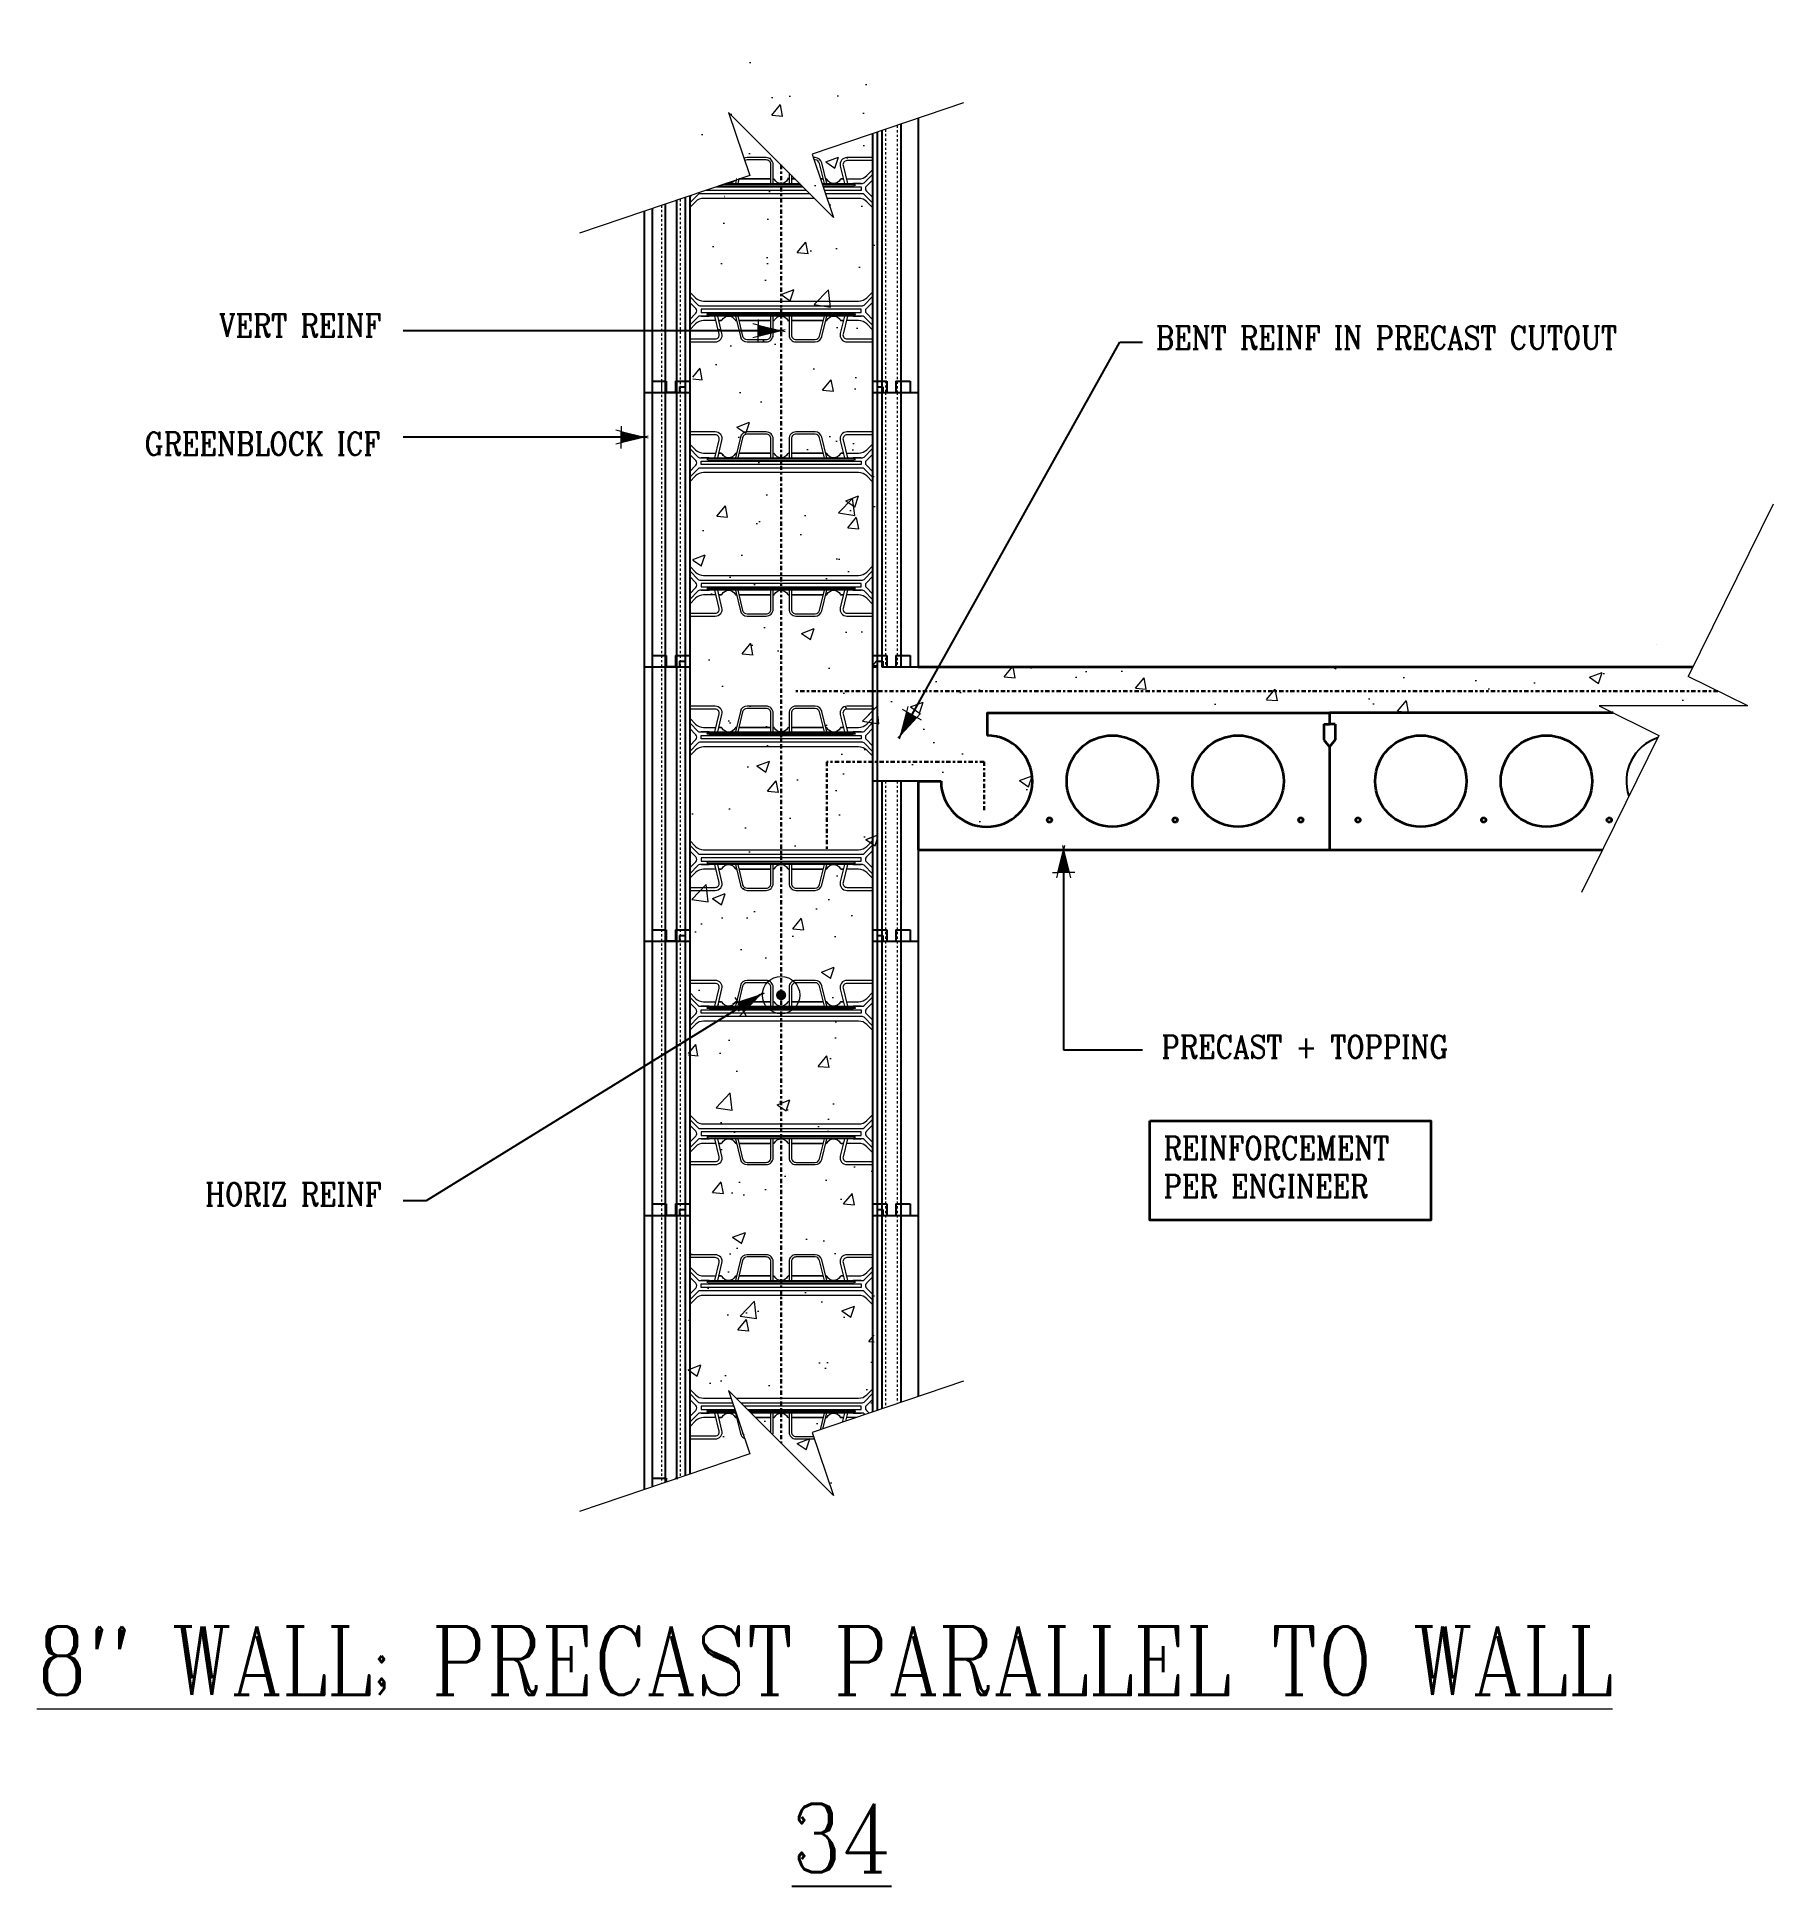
# Model space of a CAD drawing. Header units: inches. Extents: x -212.5 to -136.5, y 341.2 to 422.1.
import ezdxf

# ---------------------------------------------------------------- set-up
doc = ezdxf.new("R2010")
doc.units = ezdxf.units.IN
doc.header["$MEASUREMENT"] = 0
for name, pattern in [('CENTER', [2, 1.25, -0.25, 0.25, -0.25]), ('DASHED2', [0.375, 0.25, -0.125]), ('HIDDEN', [0.375, 0.25, -0.125])]:
    doc.linetypes.add(name, pattern=pattern)
doc.layers.get('Defpoints').update_dxf_attribs({"color": 252})
for name, color, linetype, lineweight in [('A2 Hatch', 8, 'Continuous', 9), ('A4 medium', 7, 'Continuous', 35), ('DETAILS', 7, 'Continuous', 13), ('DIM', 3, 'Continuous', 13), ('REBAR', 2, 'CENTER', 30)]:
    doc.layers.add(name, color=color, linetype=linetype, lineweight=lineweight)
doc.styles.add('ARCTEXT', font='arctext.shx', dxfattribs={"width": 0.85})
doc.styles.add('RomanC', font='romanc.shx', dxfattribs={"width": 0.85, "height": 5})
doc.dimstyles.new('ARCTEXT1-4', dxfattribs={"dimtxt": 4, "dimasz": 2, "dimexe": 2, "dimexo": 2, "dimgap": 2, "dimtad": 1, "dimdec": 4, "dimzin": 3, "dimdsep": 46, "dimlunit": 4, "dimtxsty": 'ARCTEXT', "dimblk": 'ARCHTICK', "dimcen": 2, "dimaunit": 1, "dimadec": 0, "dimazin": 0, "dimtfac": 1, "dimtdec": 4, "dimtmove": 2, "dimatfit": 3, "dimldrblk": 'arrow', "dimfxl": 1, "dimtolj": 1, "dimtzin": 0, "dimarcsym": 0})
pattern_1 = [(50, (-6709.4307, 2209.533), (5.7380815, -0.502017), [0.6, -6.6]), (355, (-6709.431, 2209.533), (-1.1100107, 6.017537), [0.48, -5.28]), (100.4514, (-6708.9526, 2209.491), (4.628075, 5.5155163), [0.5099215, -5.609137]), (46.1842, (-6709.431, 2211.133), (8.5379284, -1.324152), [0.9, -9.9]), (96.6356, (-6708.719, 2211.023), (7.477302, 7.792943), [0.764882, -8.413704]), (351.1842, (-6709.431, 2211.133), (7.477296, 7.792949), [0.72, -7.92]), (21, (-6708.6307, 2210.733), (4.7752564, -3.220951), [0.6, -6.6]), (326, (-6708.631, 2210.733), (1.9465227, 5.8012004), [0.48, -5.28]), (71.4514, (-6708.233, 2210.4646), (6.721781, 2.580244), [0.5099215, -5.609137]), (37.5, (-6709.4307, 2209.533), (0.09727884, 2.6631508), [0, -5.216, 0, -5.36, 0, -5.3]), (7.5, (-6709.4307, 2209.533), (2.1045563, 3.1552937), [0, -3.056, 0, -5.096, 0, -2.02]), (327.5, (-6711.2147, 2209.533), (4.2705795, -0.180439), [0, -2, 0, -6.24, 0, -8.28]), (317.5, (-6712.0147, 2209.533), (4.6654894, 0.8008399), [0, -2.6, 0, -4.144, 0, -5.88])]

msp = doc.modelspace()

# ---------------------------------------------------------------- texts
at = {"layer": 'Defpoints', "insert": (-177.293, 344.825), "char_height": 3, "width": 90.08, "attachment_point": 2, "style": 'RomanC'}
msp.add_mtext('{\\L34\\P}\\P            ', dxfattribs=at)
at = {"layer": 'DIM', "color": 3, "char_height": 1, "style": 'RomanC'}
for s, insert, width, attachment_point in [('VERT REINF ', (-197.447, 410.006), 22.68955, 3), ('BENT REINF IN PRECAST CUTOUT ', (-163.538, 409.471), 22.68955, 1), ('GREENBLOCK ICF', (-197.496, 404.831), 22.68955, 3), ('PRECAST + TOPPING ', (-163.292, 378.444), 22.68955, 1), ('REINFORCEMENT PER ENGINEER', (-163.2, 374.017), 13.32674, 1), ('HORIZ REINF ', (-197.434, 371.99), 22.68955, 3)]:
    msp.add_mtext(s, dxfattribs=dict(at, insert=insert, width=width, attachment_point=attachment_point))
at = {"layer": 'DIM', "insert": (-178.034, 352.584), "char_height": 3, "width": 90.08, "attachment_point": 2, "style": 'RomanC'}
msp.add_mtext('{\\L8" WALL; PRECAST PARALLEL TO WALL}', dxfattribs=at)

# ---------------------------------------------------------------- blocks, each defined once
blk = doc.blocks.new('_ArchTick')
at = {"color": 0, "linetype": 'ByBlock', "const_width": 0.15}
blk.add_lwpolyline([(-0.5, -0.5), (0.5, 0.5)], dxfattribs=at)
blk = doc.blocks.new('arrow')
at = {"layer": 'DIM'}
blk.add_hatch(color=253, dxfattribs=at).paths.add_polyline_path([(-2, 0.5), (-2, -0.5), (0, 0)])
at = {"layer": 'DIM', "lineweight": 9}
for points in [[(-2, 0.98), (-2, 0.5), (-2.47, 0.62)], [(0.37, 0.09), (0, 0)], [(0.37, -0.09), (0, 0)], [(-2, -0.98), (-2, -0.5), (-2.47, -0.62)]]:
    blk.add_lwpolyline(points, dxfattribs=at)
at = {"layer": 'DIM', "lineweight": 15}
blk.add_lwpolyline([(0, 0), (-2, -0.5), (-2, 0.5), (0, 0)], dxfattribs=at)

# ---------------------------------------------------------------- hatches: boundary and pattern name
at = {"layer": 'A2 Hatch', "ltscale": 0.15}
h = msp.add_hatch(dxfattribs=at)
h.set_pattern_fill('AR-CONC', color=256, scale=0.8, style=0)
h.set_pattern_definition(pattern_1)
h.paths.add_polyline_path([(-183.807, 385.904), (-175.736, 385.904), (-175.612, 421.267), (-178.482, 420.293), (-177.546, 417.533), (-182.142, 422.129), (-181.206, 419.369), (-183.812, 418.486)])
h = msp.add_hatch(dxfattribs=at)
h.set_pattern_fill('AR-CONC', color=256, scale=0.8, style=0)
h.set_pattern_definition(pattern_1)
h.paths.add_polyline_path([(-175.87, 394.569), (-183.942, 394.569), (-184.066, 359.206), (-181.196, 360.179), (-182.132, 362.939), (-177.535, 358.343), (-178.472, 361.103), (-175.866, 361.987)])
h = msp.add_hatch(dxfattribs=at)
h.set_pattern_fill('AR-CONC', color=256, scale=0.8, style=0)
h.set_pattern_definition(pattern_1)
edge = h.paths.add_edge_path()
edge.add_line((-175.742, 394.569), (-175.742, 389.569))
edge.add_line((-175.742, 394.569), (-140.039, 394.569))
edge.add_line((-175.742, 389.569), (-173.942, 389.569))
edge.add_line((-173.942, 389.569), (-172.942, 389.569))
edge.add_arc((-170.942, 389.569), 2, 180, 449.35394)
edge.add_line((-170.919, 392.569), (-170.919, 391.569))
edge.add_line((-170.919, 392.558), (-155.942, 392.558))
edge.add_line((-143.524, 392.558), (-155.942, 392.558))
edge.add_line((-144.133, 392.858), (-143.524, 392.558))
edge.add_line((-137.633, 392.858), (-144.133, 392.858))
edge.add_line((-140.246, 394.148), (-137.633, 392.858))
edge.add_line((-140.039, 394.569), (-140.246, 394.148))
h = msp.add_hatch(color=256, dxfattribs=at)
edge = h.paths.add_edge_path()
edge.add_arc((-179.942, 380.208), 0.224, 0, 360)

# ---------------------------------------------------------------- linework, layer by layer
at = {"color": 1}
for p, q in [((-174.707, 418.309), (-174.707, 406.569)), ((-173.942, 418.569), (-173.942, 406.569)), ((-175.942, 417.891), (-175.942, 406.569)), ((-175.742, 417.958), (-175.742, 406.569)), ((-175.527, 418.031), (-175.527, 406.569)), ((-184.142, 415.11), (-184.142, 406.569)), ((-183.942, 415.177), (-183.942, 406.569)), ((-185.942, 414.499), (-185.942, 406.569)), ((-185.592, 414.618), (-185.592, 406.569)), ((-185.017, 414.813), (-185.017, 406.569)), ((-184.517, 414.982), (-184.517, 406.569)), ((-185.592, 407.069), (-184.967, 407.069)), ((-185.592, 407.069), (-185.592, 394.569)), ((-185.017, 407.069), (-185.017, 394.569)), ((-184.967, 407.069), (-184.967, 406.569)), ((-184.567, 407.069), (-184.567, 406.569)), ((-184.567, 407.069), (-183.942, 407.069)), ((-184.517, 407.069), (-184.517, 394.569)), ((-183.942, 407.069), (-183.942, 394.569)), ((-175.942, 407.069), (-175.942, 394.569)), ((-175.942, 407.069), (-175.317, 407.069)), ((-175.317, 407.069), (-175.317, 406.569)), ((-174.917, 407.069), (-174.917, 406.569)), ((-174.917, 407.069), (-174.292, 407.069)), ((-174.292, 407.069), (-174.292, 406.569)), ((-185.942, 406.569), (-183.942, 406.569)), ((-185.942, 406.569), (-185.942, 394.569)), ((-185.942, 406.569), (-184.392, 406.569)), ((-184.517, 406.569), (-185.017, 406.569)), ((-184.392, 406.819), (-184.392, 406.569)), ((-184.392, 406.819), (-184.142, 406.819)), ((-184.142, 406.819), (-184.142, 394.569)), ((-184.142, 406.569), (-183.942, 406.569)), ((-175.942, 406.569), (-173.942, 406.569)), ((-175.942, 406.569), (-175.742, 406.569)), ((-175.742, 406.819), (-175.742, 394.569)), ((-175.742, 406.819), (-175.492, 406.819)), ((-175.527, 406.569), (-173.942, 406.569)), ((-175.527, 406.569), (-175.527, 394.569)), ((-175.492, 406.819), (-175.492, 406.569)), ((-174.707, 406.569), (-174.707, 394.569)), ((-173.942, 406.569), (-173.942, 394.569)), ((-185.592, 395.069), (-184.967, 395.069)), ((-185.592, 395.069), (-184.967, 395.069)), ((-185.592, 395.069), (-185.592, 382.569)), ((-185.017, 395.069), (-185.017, 382.569)), ((-184.967, 395.069), (-184.967, 394.569)), ((-184.967, 395.069), (-184.967, 394.569)), ((-184.567, 395.069), (-184.567, 394.569)), ((-184.567, 395.069), (-183.942, 395.069)), ((-184.567, 395.069), (-184.567, 394.569)), ((-184.567, 395.069), (-183.942, 395.069)), ((-184.517, 395.069), (-184.517, 382.569)), ((-184.392, 394.819), (-184.392, 394.569)), ((-184.392, 394.819), (-184.142, 394.819)), ((-184.392, 394.819), (-184.392, 394.569)), ((-184.392, 394.819), (-184.142, 394.819)), ((-184.142, 394.819), (-184.142, 382.569)), ((-183.942, 395.069), (-183.942, 394.569)), ((-183.942, 395.069), (-183.942, 382.569)), ((-175.942, 395.069), (-175.942, 382.569)), ((-175.942, 395.069), (-175.317, 395.069)), ((-175.742, 394.819), (-175.742, 382.569)), ((-175.742, 394.819), (-175.492, 394.819)), ((-175.492, 394.819), (-175.492, 394.569)), ((-175.317, 395.069), (-175.317, 394.569)), ((-174.917, 395.069), (-174.917, 394.569)), ((-174.917, 395.069), (-174.292, 395.069)), ((-174.292, 395.069), (-174.292, 394.569)), ((-185.942, 394.569), (-183.942, 394.569)), ((-185.942, 394.569), (-183.942, 394.569)), ((-185.942, 394.569), (-184.392, 394.569)), ((-185.942, 394.569), (-185.942, 382.569)), ((-185.942, 394.569), (-184.392, 394.569)), ((-184.517, 394.569), (-185.017, 394.569)), ((-184.517, 394.569), (-185.017, 394.569)), ((-184.142, 394.569), (-183.942, 394.569)), ((-184.142, 394.569), (-183.942, 394.569)), ((-175.942, 394.569), (-175.742, 394.569)), ((-175.527, 394.569), (-173.942, 394.569)), ((-173.942, 389.569), (-175.942, 389.569)), ((-175.527, 389.569), (-175.527, 382.569)), ((-174.707, 389.569), (-174.707, 382.569)), ((-173.942, 389.569), (-173.942, 382.569)), ((-185.592, 383.069), (-184.967, 383.069)), ((-185.592, 383.069), (-185.592, 370.569)), ((-185.592, 383.069), (-184.967, 383.069)), ((-185.017, 383.069), (-185.017, 370.569)), ((-184.967, 383.069), (-184.967, 382.569)), ((-184.967, 383.069), (-184.967, 382.569)), ((-184.567, 383.069), (-184.567, 382.569)), ((-184.567, 383.069), (-183.942, 383.069)), ((-184.567, 383.069), (-184.567, 382.569)), ((-184.567, 383.069), (-183.942, 383.069)), ((-184.517, 383.069), (-184.517, 370.569)), ((-184.392, 382.819), (-184.392, 382.569)), ((-184.392, 382.819), (-184.142, 382.819)), ((-184.392, 382.819), (-184.392, 382.569)), ((-184.392, 382.819), (-184.142, 382.819)), ((-184.142, 382.819), (-184.142, 370.569)), ((-183.942, 383.069), (-183.942, 370.569)), ((-175.942, 383.069), (-175.942, 370.569)), ((-175.942, 383.069), (-175.317, 383.069)), ((-175.942, 383.069), (-175.317, 383.069)), ((-175.742, 382.819), (-175.742, 370.569)), ((-175.742, 382.819), (-175.492, 382.819)), ((-175.742, 382.819), (-175.492, 382.819)), ((-175.492, 382.819), (-175.492, 382.569)), ((-175.492, 382.819), (-175.492, 382.569)), ((-175.317, 383.069), (-175.317, 382.569)), ((-175.317, 383.069), (-175.317, 382.569)), ((-174.917, 383.069), (-174.917, 382.569)), ((-174.917, 383.069), (-174.292, 383.069)), ((-174.917, 383.069), (-174.917, 382.569)), ((-174.917, 383.069), (-174.292, 383.069)), ((-174.292, 383.069), (-174.292, 382.569)), ((-174.292, 383.069), (-174.292, 382.569)), ((-185.942, 382.569), (-183.942, 382.569)), ((-185.942, 382.569), (-185.942, 370.569)), ((-185.942, 382.569), (-184.392, 382.569)), ((-185.942, 382.569), (-183.942, 382.569)), ((-185.942, 382.569), (-184.392, 382.569)), ((-184.517, 382.569), (-185.017, 382.569)), ((-184.517, 382.569), (-185.017, 382.569)), ((-184.142, 382.569), (-183.942, 382.569)), ((-184.142, 382.569), (-183.942, 382.569)), ((-175.942, 382.569), (-173.942, 382.569)), ((-175.942, 382.569), (-175.742, 382.569)), ((-175.942, 382.569), (-173.942, 382.569)), ((-175.942, 382.569), (-175.742, 382.569)), ((-175.527, 382.569), (-173.942, 382.569)), ((-175.527, 382.569), (-175.527, 370.569)), ((-175.527, 382.569), (-173.942, 382.569)), ((-174.707, 382.569), (-174.707, 370.569)), ((-173.942, 382.569), (-173.942, 370.569)), ((-185.942, 370.569), (-183.942, 370.569)), ((-185.942, 370.569), (-185.942, 358.569)), ((-185.942, 370.569), (-184.392, 370.569)), ((-185.592, 371.069), (-184.967, 371.069)), ((-185.592, 371.069), (-185.592, 358.688)), ((-185.017, 371.069), (-185.017, 358.883)), ((-184.517, 370.569), (-185.017, 370.569)), ((-184.967, 371.069), (-184.967, 370.569)), ((-184.567, 371.069), (-184.567, 370.569)), ((-184.567, 371.069), (-183.942, 371.069)), ((-184.517, 371.069), (-184.517, 359.052)), ((-184.392, 370.819), (-184.392, 370.569)), ((-184.392, 370.819), (-184.142, 370.819)), ((-184.142, 370.819), (-184.142, 359.179)), ((-184.142, 370.569), (-183.942, 370.569)), ((-183.942, 371.069), (-183.942, 359.247)), ((-175.942, 371.069), (-175.942, 361.96)), ((-175.942, 371.069), (-175.317, 371.069)), ((-175.942, 370.569), (-173.942, 370.569)), ((-175.942, 370.569), (-175.742, 370.569)), ((-175.742, 370.819), (-175.742, 362.028)), ((-175.742, 370.819), (-175.492, 370.819)), ((-175.527, 370.569), (-173.942, 370.569)), ((-175.527, 370.569), (-175.527, 362.101)), ((-175.492, 370.819), (-175.492, 370.569)), ((-175.317, 371.069), (-175.317, 370.569)), ((-174.917, 371.069), (-174.917, 370.569)), ((-174.917, 371.069), (-174.292, 371.069)), ((-174.707, 370.569), (-174.707, 362.379)), ((-174.292, 371.069), (-174.292, 370.569)), ((-173.942, 370.569), (-173.942, 362.639)), ((-185.592, 359.069), (-184.967, 359.069)), ((-184.967, 359.069), (-184.967, 358.9)), ((-184.567, 359.069), (-184.567, 359.035)), ((-184.567, 359.069), (-184.467, 359.069))]:
    msp.add_line(p, q, dxfattribs=at)
at = {"color": 1, "linetype": 'HIDDEN', "ltscale": 0.02}
for p, q in [((-185.592, 407.069), (-184.967, 407.069)), ((-184.967, 407.069), (-184.967, 406.569)), ((-184.567, 407.069), (-184.567, 406.569)), ((-184.567, 407.069), (-183.942, 407.069)), ((-175.942, 407.069), (-175.317, 407.069)), ((-175.317, 407.069), (-175.317, 406.569)), ((-174.917, 407.069), (-174.917, 406.569)), ((-174.917, 407.069), (-174.292, 407.069)), ((-174.292, 407.069), (-174.292, 406.569)), ((-185.592, 395.069), (-184.967, 395.069)), ((-185.592, 395.069), (-185.592, 394.569)), ((-185.592, 395.069), (-184.967, 395.069)), ((-184.967, 395.069), (-184.967, 394.569)), ((-184.967, 395.069), (-184.967, 394.569)), ((-184.567, 395.069), (-184.567, 394.569)), ((-184.567, 395.069), (-183.942, 395.069)), ((-184.567, 395.069), (-184.567, 394.569)), ((-184.567, 395.069), (-183.942, 395.069)), ((-185.592, 383.069), (-184.967, 383.069)), ((-185.592, 383.069), (-184.967, 383.069)), ((-184.967, 383.069), (-184.967, 382.569)), ((-184.967, 383.069), (-184.967, 382.569)), ((-184.567, 383.069), (-184.567, 382.569)), ((-184.567, 383.069), (-183.942, 383.069)), ((-184.567, 383.069), (-184.567, 382.569)), ((-184.567, 383.069), (-183.942, 383.069)), ((-175.942, 383.069), (-175.317, 383.069)), ((-175.942, 383.069), (-175.317, 383.069)), ((-175.317, 383.069), (-175.317, 382.569)), ((-175.317, 383.069), (-175.317, 382.569)), ((-174.917, 383.069), (-174.917, 382.569)), ((-174.917, 383.069), (-174.292, 383.069)), ((-174.917, 383.069), (-174.917, 382.569)), ((-174.917, 383.069), (-174.292, 383.069)), ((-174.292, 383.069), (-174.292, 382.569)), ((-174.292, 383.069), (-174.292, 382.569)), ((-185.592, 371.069), (-184.967, 371.069)), ((-184.967, 371.069), (-184.967, 370.569)), ((-184.567, 371.069), (-184.567, 370.569)), ((-184.567, 371.069), (-183.942, 371.069)), ((-175.942, 371.069), (-175.317, 371.069)), ((-175.317, 371.069), (-175.317, 370.569)), ((-174.917, 371.069), (-174.917, 370.569)), ((-174.917, 371.069), (-174.292, 371.069)), ((-174.292, 371.069), (-174.292, 370.569)), ((-185.592, 359.069), (-184.967, 359.069)), ((-184.967, 359.069), (-184.967, 358.9)), ((-184.567, 359.069), (-184.567, 359.035)), ((-184.567, 359.069), (-184.467, 359.069))]:
    msp.add_line(p, q, dxfattribs=at)
at = {"ltscale": 0.15}
for p, q in [((-184.967, 406.569), (-184.567, 406.569)), ((-184.967, 394.569), (-184.567, 394.569)), ((-184.967, 394.569), (-184.567, 394.569)), ((-184.967, 382.569), (-184.567, 382.569)), ((-184.967, 382.569), (-184.567, 382.569)), ((-184.967, 370.569), (-184.567, 370.569))]:
    msp.add_line(p, q, dxfattribs=at)
msp.add_arc((-140.942, 389.569), 2, 108.28713, 199.18084, dxfattribs=at)
at = {"layer": 'A2 Hatch', "linetype": 'DASHED2', "ltscale": 0.15}
for p, q in [((-175.367, 418.086), (-175.367, 406.569)), ((-174.867, 418.255), (-174.867, 406.569)), ((-185.177, 414.759), (-185.177, 406.569)), ((-184.357, 415.037), (-184.357, 406.569)), ((-185.177, 407.069), (-185.177, 394.569)), ((-184.357, 407.069), (-184.357, 394.569)), ((-175.367, 406.569), (-175.367, 394.569)), ((-174.867, 406.569), (-174.867, 394.569)), ((-185.177, 395.069), (-185.177, 382.569)), ((-184.357, 395.069), (-184.357, 382.569)), ((-175.367, 389.569), (-175.367, 382.569)), ((-174.867, 389.569), (-174.867, 382.569)), ((-185.177, 383.069), (-185.177, 370.569)), ((-184.357, 383.069), (-184.357, 370.569)), ((-175.367, 382.569), (-175.367, 370.569)), ((-174.867, 382.569), (-174.867, 370.569)), ((-185.177, 371.069), (-185.177, 358.828)), ((-184.357, 371.069), (-184.357, 359.106)), ((-175.367, 370.569), (-175.367, 362.155)), ((-174.867, 370.569), (-174.867, 362.325))]:
    msp.add_line(p, q, dxfattribs=at)
at = {"layer": 'A2 Hatch', "ltscale": 0.15}
msp.add_circle((-179.942, 380.208), 0.816, dxfattribs=at)
at = {"layer": 'A4 medium', "ltscale": 0.15}
for p, q in [((-141.615, 395.569), (-141.615, 395.569)), ((-173.942, 394.569), (-140.039, 394.569)), ((-170.919, 392.569), (-170.919, 391.569)), ((-170.919, 392.558), (-155.942, 392.558)), ((-155.942, 392.558), (-155.942, 392.058)), ((-143.524, 392.558), (-155.942, 392.558)), ((-155.942, 392.558), (-155.942, 392.058)), ((-156.192, 392.058), (-155.942, 392.058)), ((-156.192, 392.058), (-156.192, 391.369)), ((-155.692, 392.058), (-155.942, 392.058)), ((-155.692, 392.058), (-155.692, 391.369)), ((-156.192, 391.369), (-155.942, 391.069)), ((-155.692, 391.369), (-155.942, 391.069)), ((-155.942, 391.069), (-155.942, 386.569)), ((-155.942, 391.069), (-155.942, 386.569)), ((-173.942, 389.569), (-172.942, 389.569)), ((-173.942, 389.569), (-173.942, 386.569)), ((-173.942, 386.569), (-143.987, 386.569))]:
    msp.add_line(p, q, dxfattribs=at)
msp.add_lwpolyline([(-163.798, 374.703), (-151.503, 374.703), (-151.503, 370.361), (-163.798, 370.361)], close=True, dxfattribs=at)
for centre, radius in [((-165.442, 389.569), 2), ((-159.942, 389.569), 2), ((-151.942, 389.569), 2), ((-146.442, 389.569), 2), ((-168.192, 387.867), 0.1), ((-162.692, 387.867), 0.1), ((-157.192, 387.867), 0.1), ((-154.692, 387.867), 0.1), ((-149.192, 387.867), 0.1), ((-143.692, 387.867), 0.1)]:
    msp.add_circle(centre, radius, dxfattribs=at)
msp.add_arc((-170.942, 389.569), 2, 180, 89.35394, dxfattribs=at)
at = {"layer": 'DETAILS', "color": 6, "lineweight": 20}
for p, q in [((-179.493, 415.919), (-179.326, 415.919)), ((-179.326, 415.919), (-179.493, 415.919)), ((-178.093, 415.919), (-178.214, 415.919)), ((-178.214, 415.919), (-178.093, 415.919)), ((-180.39, 361.719), (-181.057, 361.719)), ((-181.057, 361.719), (-180.39, 361.719))]:
    msp.add_line(p, q, dxfattribs=at)
for points in [[(-180.29, 415.719), (-180.29, 416.549, 0.414214), (-180.59, 416.849), (-181.432, 416.849, 0.108366), (-181.558, 416.821, 0.108366)], [(-180.39, 415.719), (-180.39, 416.549, 0.414214), (-180.59, 416.749), (-181.432, 416.749, 0.121733), (-181.525, 416.726, 0.121733)], [(-177.942, 415.719), (-178.159, 416.619, 0.346495), (-178.451, 416.849), (-178.53, 416.849)], [(-178.045, 415.719), (-178.257, 416.596, 0.346495), (-178.451, 416.749), (-178.496, 416.749)], [(-175.942, 416.849), (-177.062, 416.849, 0.485338), (-177.354, 416.479), (-177.171, 415.719)], [(-175.942, 416.719), (-177.062, 416.719, 0.485338), (-177.228, 416.509), (-177.037, 415.719), (-176.441, 415.719), (-176.691, 415.719), (-176.791, 415.719)], [(-182.345, 415.719), (-179.942, 415.719, -0.279322), (-180.227, 415.892, 0.279322), (-180.272, 415.919)], [(-179.611, 415.919, 0.279322), (-179.656, 415.892, -0.279322), (-179.942, 415.719), (-179.126, 415.719)], [(-178.146, 415.719), (-176.382, 415.719, 0.198912), (-176.312, 415.748), (-175.942, 416.118)], [(-177.312, 415.919), (-177.219, 415.919), (-177.312, 415.919, 0.279322), (-177.356, 415.892, -0.605918), (-177.928, 415.892, 0.279322), (-177.972, 415.919)], [(-177.085, 415.919), (-176.548, 415.919, 0.198912), (-176.194, 416.065), (-175.942, 416.318)], [(-175.942, 415.868), (-176.21, 415.6, 0.414214), (-176.21, 415.388), (-175.942, 415.119)], [(-178.676, 415.269), (-179.942, 415.269), (-183.501, 415.269, 0.198912), (-183.571, 415.24), (-183.942, 414.869)], [(-178.476, 415.069), (-179.942, 415.069), (-183.335, 415.069, 0.198912), (-183.689, 414.922), (-183.942, 414.669)], [(-181.989, 415.839, -0.291642), (-182.318, 415.728)], [(-178.112, 415.619), (-176.791, 415.619), (-176.693, 415.641, 0.780776), (-176.693, 415.647), (-176.791, 415.669), (-178.129, 415.669)], [(-175.942, 414.869), (-176.312, 415.24, 0.198912), (-176.382, 415.269), (-177.994, 415.269)], [(-175.942, 414.669), (-176.194, 414.922, 0.198912), (-176.548, 415.069), (-177.926, 415.069)], [(-183.942, 410.968), (-183.689, 410.715, 0.198912), (-183.335, 410.569), (-179.942, 410.569), (-176.548, 410.569, 0.198912), (-176.194, 410.715), (-175.942, 410.968)], [(-183.942, 410.768), (-183.571, 410.398, 0.198912), (-183.501, 410.369), (-179.942, 410.369), (-176.382, 410.369, 0.198912), (-176.312, 410.398), (-175.942, 410.768)], [(-183.942, 409.769), (-183.673, 410.038, 0.414214), (-183.673, 410.25), (-183.942, 410.518)], [(-175.942, 410.518), (-176.21, 410.25, 0.414214), (-176.21, 410.038), (-175.942, 409.769)], [(-180.272, 409.719, 0.279322), (-180.227, 409.746, -0.279322), (-179.942, 409.919), (-183.501, 409.919, 0.198912), (-183.571, 409.89), (-183.942, 409.519)], [(-183.942, 408.919), (-182.821, 408.919, 0.485338), (-182.656, 409.129), (-182.846, 409.919), (-183.442, 409.919), (-183.192, 409.919), (-183.092, 409.919)], [(-183.942, 408.789), (-182.821, 408.789, 0.485338), (-182.529, 409.159), (-182.712, 409.919)], [(-182.798, 409.719), (-183.335, 409.719, 0.198912), (-183.689, 409.572), (-183.942, 409.319)], [(-182.571, 409.719), (-182.664, 409.719), (-182.571, 409.719, 0.279322), (-182.527, 409.746, -0.605918), (-181.955, 409.746, 0.279322), (-181.911, 409.719)], [(-181.941, 409.919), (-181.724, 409.019, 0.346495), (-181.432, 408.789), (-180.59, 408.789, 0.414214), (-180.29, 409.089), (-180.29, 409.919)], [(-181.838, 409.919), (-181.627, 409.042, 0.346495), (-181.432, 408.889), (-180.59, 408.889, 0.414214), (-180.39, 409.089), (-180.39, 409.919)], [(-175.942, 409.519), (-176.312, 409.89, 0.198912), (-176.382, 409.919), (-179.942, 409.919, -0.279322), (-179.656, 409.746, 0.279322), (-179.611, 409.719)], [(-179.593, 409.919), (-179.593, 409.089, 0.414214), (-179.293, 408.789), (-178.451, 408.789, 0.346495), (-178.159, 409.019), (-177.942, 409.919)], [(-179.493, 409.919), (-179.493, 409.089, 0.414214), (-179.293, 408.889), (-178.451, 408.889, 0.346495), (-178.257, 409.042), (-178.045, 409.919)], [(-177.972, 409.719, 0.279322), (-177.928, 409.746, -0.605918), (-177.356, 409.746, 0.279322), (-177.312, 409.719), (-177.219, 409.719), (-177.312, 409.719)], [(-177.171, 409.919), (-177.354, 409.159, 0.485338), (-177.062, 408.789), (-175.942, 408.789)], [(-176.791, 409.919), (-176.691, 409.919), (-176.441, 409.919), (-177.037, 409.919), (-177.228, 409.129, 0.485338), (-177.062, 408.919), (-175.942, 408.919)], [(-175.942, 409.319), (-176.194, 409.572, 0.198912), (-176.548, 409.719), (-177.085, 409.719)], [(-182.712, 403.719), (-182.529, 404.479, 0.485338), (-182.821, 404.849), (-183.942, 404.849)], [(-183.092, 403.719), (-183.192, 403.719), (-183.442, 403.719), (-182.846, 403.719), (-182.656, 404.509, 0.485338), (-182.821, 404.719), (-183.942, 404.719)], [(-180.29, 403.719), (-180.29, 404.549, 0.414214), (-180.59, 404.849), (-181.432, 404.849, 0.346495), (-181.724, 404.619), (-181.941, 403.719)], [(-180.39, 403.719), (-180.39, 404.549, 0.414214), (-180.59, 404.749), (-181.432, 404.749, 0.346495), (-181.627, 404.596), (-181.838, 403.719)], [(-177.942, 403.719), (-178.159, 404.619, 0.346495), (-178.451, 404.849), (-179.293, 404.849, 0.414214), (-179.593, 404.549), (-179.593, 403.719)], [(-178.045, 403.719), (-178.257, 404.596, 0.346495), (-178.451, 404.749), (-179.293, 404.749, 0.414214), (-179.493, 404.549), (-179.493, 403.719)], [(-175.942, 404.849), (-177.062, 404.849, 0.485338), (-177.354, 404.479), (-177.171, 403.719)], [(-175.942, 404.719), (-177.062, 404.719, 0.485338), (-177.228, 404.509), (-177.037, 403.719), (-176.441, 403.719), (-176.691, 403.719), (-176.791, 403.719)], [(-183.942, 404.318), (-183.689, 404.065, 0.198912), (-183.335, 403.919), (-182.798, 403.919)], [(-183.942, 404.118), (-183.571, 403.748, 0.198912), (-183.501, 403.719), (-179.942, 403.719, -0.279322), (-180.227, 403.892, 0.279322), (-180.272, 403.919)], [(-183.942, 403.119), (-183.673, 403.388, 0.414214), (-183.673, 403.6), (-183.942, 403.868)], [(-181.911, 403.919, 0.279322), (-181.955, 403.892, -0.605918), (-182.527, 403.892, 0.279322), (-182.571, 403.919), (-182.664, 403.919), (-182.571, 403.919)], [(-179.611, 403.919, 0.279322), (-179.656, 403.892, -0.279322), (-179.942, 403.719), (-176.382, 403.719, 0.198912), (-176.312, 403.748), (-175.942, 404.118)], [(-177.312, 403.919), (-177.219, 403.919), (-177.312, 403.919, 0.279322), (-177.356, 403.892, -0.605918), (-177.928, 403.892, 0.279322), (-177.972, 403.919)], [(-177.085, 403.919), (-176.548, 403.919, 0.198912), (-176.194, 404.065), (-175.942, 404.318)], [(-175.942, 403.868), (-176.21, 403.6, 0.414214), (-176.21, 403.388), (-175.942, 403.119)], [(-175.942, 402.869), (-176.312, 403.24, 0.198912), (-176.382, 403.269), (-179.942, 403.269), (-183.501, 403.269, 0.198912), (-183.571, 403.24), (-183.942, 402.869)], [(-175.942, 402.669), (-176.194, 402.922, 0.198912), (-176.548, 403.069), (-179.942, 403.069), (-183.335, 403.069, 0.198912), (-183.689, 402.922), (-183.942, 402.669)], [(-183.942, 398.968), (-183.689, 398.715, 0.198912), (-183.335, 398.569), (-179.942, 398.569), (-176.548, 398.569, 0.198912), (-176.194, 398.715), (-175.942, 398.968)], [(-183.942, 398.768), (-183.571, 398.398, 0.198912), (-183.501, 398.369), (-179.942, 398.369), (-176.382, 398.369, 0.198912), (-176.312, 398.398), (-175.942, 398.768)], [(-183.942, 397.769), (-183.673, 398.038, 0.414214), (-183.673, 398.25), (-183.942, 398.518)], [(-175.942, 398.518), (-176.21, 398.25, 0.414214), (-176.21, 398.038), (-175.942, 397.769)], [(-180.272, 397.719, 0.279322), (-180.227, 397.746, -0.279322), (-179.942, 397.919), (-183.501, 397.919, 0.198912), (-183.571, 397.89), (-183.942, 397.519)], [(-183.942, 396.919), (-182.821, 396.919, 0.485338), (-182.656, 397.129), (-182.846, 397.919), (-183.442, 397.919), (-183.192, 397.919), (-183.092, 397.919)], [(-183.942, 396.789), (-182.821, 396.789, 0.485338), (-182.529, 397.159), (-182.712, 397.919)], [(-182.798, 397.719), (-183.335, 397.719, 0.198912), (-183.689, 397.572), (-183.942, 397.319)], [(-182.571, 397.719), (-182.664, 397.719), (-182.571, 397.719, 0.279322), (-182.527, 397.746, -0.605918), (-181.955, 397.746, 0.279322), (-181.911, 397.719)], [(-181.941, 397.919), (-181.724, 397.019, 0.346495), (-181.432, 396.789), (-180.59, 396.789, 0.414214), (-180.29, 397.089), (-180.29, 397.919)], [(-181.838, 397.919), (-181.627, 397.042, 0.346495), (-181.432, 396.889), (-180.59, 396.889, 0.414214), (-180.39, 397.089), (-180.39, 397.919)], [(-175.942, 397.519), (-176.312, 397.89, 0.198912), (-176.382, 397.919), (-179.942, 397.919, -0.279322), (-179.656, 397.746, 0.279322), (-179.611, 397.719)], [(-179.593, 397.919), (-179.593, 397.089, 0.414214), (-179.293, 396.789), (-178.451, 396.789, 0.346495), (-178.159, 397.019), (-177.942, 397.919)], [(-179.493, 397.919), (-179.493, 397.089, 0.414214), (-179.293, 396.889), (-178.451, 396.889, 0.346495), (-178.257, 397.042), (-178.045, 397.919)], [(-177.972, 397.719, 0.279322), (-177.928, 397.746, -0.605918), (-177.356, 397.746, 0.279322), (-177.312, 397.719), (-177.219, 397.719), (-177.312, 397.719)], [(-177.171, 397.919), (-177.354, 397.159, 0.485338), (-177.062, 396.789), (-175.942, 396.789)], [(-176.791, 397.919), (-176.691, 397.919), (-176.441, 397.919), (-177.037, 397.919), (-177.228, 397.129, 0.485338), (-177.062, 396.919), (-175.942, 396.919)], [(-175.942, 397.319), (-176.194, 397.572, 0.198912), (-176.548, 397.719), (-177.085, 397.719)], [(-182.712, 391.719), (-182.529, 392.479, 0.485338), (-182.821, 392.849), (-183.942, 392.849)], [(-183.092, 391.719), (-183.192, 391.719), (-183.442, 391.719), (-182.846, 391.719), (-182.656, 392.509, 0.485338), (-182.821, 392.719), (-183.942, 392.719)], [(-180.29, 391.719), (-180.29, 392.549, 0.414214), (-180.59, 392.849), (-181.432, 392.849, 0.346495), (-181.724, 392.619), (-181.941, 391.719)], [(-180.39, 391.719), (-180.39, 392.549, 0.414214), (-180.59, 392.749), (-181.432, 392.749, 0.346495), (-181.627, 392.596), (-181.838, 391.719)], [(-177.942, 391.719), (-178.159, 392.619, 0.346495), (-178.451, 392.849), (-179.293, 392.849, 0.414214), (-179.593, 392.549), (-179.593, 391.719)], [(-178.045, 391.719), (-178.257, 392.596, 0.346495), (-178.451, 392.749), (-179.293, 392.749, 0.414214), (-179.493, 392.549), (-179.493, 391.719)], [(-175.942, 392.849), (-177.062, 392.849, 0.485338), (-177.354, 392.479), (-177.171, 391.719)], [(-175.942, 392.719), (-177.062, 392.719, 0.485338), (-177.228, 392.509), (-177.037, 391.719), (-176.441, 391.719), (-176.691, 391.719), (-176.791, 391.719)], [(-183.942, 392.318), (-183.689, 392.065, 0.198912), (-183.335, 391.919), (-182.798, 391.919)], [(-183.942, 392.118), (-183.571, 391.748, 0.198912), (-183.501, 391.719), (-179.942, 391.719, -0.279322), (-180.227, 391.892, 0.279322), (-180.272, 391.919)], [(-183.942, 391.119), (-183.673, 391.388, 0.414214), (-183.673, 391.6), (-183.942, 391.868)], [(-181.911, 391.919, 0.279322), (-181.955, 391.892, -0.605918), (-182.527, 391.892, 0.279322), (-182.571, 391.919), (-182.664, 391.919), (-182.571, 391.919)], [(-179.611, 391.919, 0.279322), (-179.656, 391.892, -0.279322), (-179.942, 391.719), (-176.382, 391.719, 0.198912), (-176.312, 391.748), (-175.942, 392.118)], [(-177.312, 391.919), (-177.219, 391.919), (-177.312, 391.919, 0.279322), (-177.356, 391.892, -0.605918), (-177.928, 391.892, 0.279322), (-177.972, 391.919)], [(-177.085, 391.919), (-176.548, 391.919, 0.198912), (-176.194, 392.065), (-175.942, 392.318)], [(-175.942, 391.868), (-176.21, 391.6, 0.414214), (-176.21, 391.388), (-175.942, 391.119)], [(-175.942, 390.869), (-176.312, 391.24, 0.198912), (-176.382, 391.269), (-179.942, 391.269), (-183.501, 391.269, 0.198912), (-183.571, 391.24), (-183.942, 390.869)], [(-175.942, 390.669), (-176.194, 390.922, 0.198912), (-176.548, 391.069), (-179.942, 391.069), (-183.335, 391.069, 0.198912), (-183.689, 390.922), (-183.942, 390.669)], [(-183.942, 386.968), (-183.689, 386.715, 0.198912), (-183.335, 386.569), (-179.942, 386.569), (-176.548, 386.569, 0.198912), (-176.194, 386.715), (-175.942, 386.968)], [(-183.942, 386.768), (-183.571, 386.398, 0.198912), (-183.501, 386.369), (-179.942, 386.369), (-176.382, 386.369, 0.198912), (-176.312, 386.398), (-175.942, 386.768)], [(-183.942, 385.769), (-183.673, 386.038, 0.414214), (-183.673, 386.25), (-183.942, 386.518)], [(-180.272, 385.719, 0.279322), (-180.227, 385.746, -0.279322), (-179.942, 385.919), (-183.501, 385.919, 0.198912), (-183.571, 385.89), (-183.942, 385.519)], [(-183.942, 384.919), (-182.821, 384.919, 0.485338), (-182.656, 385.129), (-182.846, 385.919), (-183.442, 385.919), (-183.192, 385.919), (-183.092, 385.919)], [(-183.942, 384.789), (-182.821, 384.789, 0.485338), (-182.529, 385.159), (-182.712, 385.919)], [(-182.571, 385.719), (-182.664, 385.719), (-182.571, 385.719, 0.279322), (-182.527, 385.746, -0.605918), (-181.955, 385.746, 0.279322), (-181.911, 385.719)], [(-181.941, 385.919), (-181.724, 385.019, 0.346495), (-181.432, 384.789), (-180.59, 384.789, 0.414214), (-180.29, 385.089), (-180.29, 385.919)], [(-181.838, 385.919), (-181.627, 385.042, 0.346495), (-181.432, 384.889), (-180.59, 384.889, 0.414214), (-180.39, 385.089), (-180.39, 385.919)], [(-175.942, 385.519), (-176.312, 385.89, 0.198912), (-176.382, 385.919), (-179.942, 385.919, -0.279322), (-179.656, 385.746, 0.279322), (-179.611, 385.719)], [(-179.593, 385.919), (-179.593, 385.089, 0.414214), (-179.293, 384.789), (-178.451, 384.789, 0.346495), (-178.159, 385.019), (-177.942, 385.919)], [(-179.493, 385.919), (-179.493, 385.089, 0.414214), (-179.293, 384.889), (-178.451, 384.889, 0.346495), (-178.257, 385.042), (-178.045, 385.919)], [(-177.972, 385.719, 0.279322), (-177.928, 385.746, -0.605918), (-177.356, 385.746, 0.279322), (-177.312, 385.719), (-177.219, 385.719), (-177.312, 385.719)], [(-177.171, 385.919), (-177.354, 385.159, 0.485338), (-177.062, 384.789), (-175.942, 384.789)], [(-176.791, 385.919), (-176.691, 385.919), (-176.441, 385.919), (-177.037, 385.919), (-177.228, 385.129, 0.485338), (-177.062, 384.919), (-175.942, 384.919)], [(-175.942, 386.518), (-176.21, 386.25, 0.414214), (-176.21, 386.038), (-175.942, 385.769)], [(-182.798, 385.719), (-183.335, 385.719, 0.198912), (-183.689, 385.572), (-183.942, 385.319)], [(-175.942, 385.319), (-176.194, 385.572, 0.198912), (-176.548, 385.719), (-177.085, 385.719)], [(-182.712, 379.719), (-182.529, 380.479, 0.485338), (-182.821, 380.849), (-183.942, 380.849)], [(-183.092, 379.719), (-183.192, 379.719), (-183.442, 379.719), (-182.846, 379.719), (-182.656, 380.509, 0.485338), (-182.821, 380.719), (-183.942, 380.719)], [(-183.942, 380.318), (-183.689, 380.065, 0.198912), (-183.335, 379.919), (-182.798, 379.919)], [(-180.29, 379.719), (-180.29, 380.549, 0.414214), (-180.59, 380.849), (-181.432, 380.849, 0.346495), (-181.724, 380.619), (-181.941, 379.719)], [(-180.39, 379.719), (-180.39, 380.549, 0.414214), (-180.59, 380.749), (-181.432, 380.749, 0.346495), (-181.627, 380.596), (-181.838, 379.719)], [(-177.942, 379.719), (-178.159, 380.619, 0.346495), (-178.451, 380.849), (-179.293, 380.849, 0.414214), (-179.593, 380.549), (-179.593, 379.719)], [(-178.045, 379.719), (-178.257, 380.596, 0.346495), (-178.451, 380.749), (-179.293, 380.749, 0.414214), (-179.493, 380.549), (-179.493, 379.719)], [(-175.942, 380.849), (-177.062, 380.849, 0.485338), (-177.354, 380.479), (-177.171, 379.719)], [(-175.942, 380.719), (-177.062, 380.719, 0.485338), (-177.228, 380.509), (-177.037, 379.719), (-176.441, 379.719), (-176.691, 379.719), (-176.791, 379.719)], [(-177.085, 379.919), (-176.548, 379.919, 0.198912), (-176.194, 380.065), (-175.942, 380.318)], [(-183.942, 380.118), (-183.571, 379.748, 0.198912), (-183.501, 379.719), (-179.942, 379.719, -0.279322), (-180.227, 379.892, 0.279322), (-180.272, 379.919)], [(-183.942, 379.119), (-183.673, 379.388, 0.414214), (-183.673, 379.6), (-183.942, 379.868)], [(-181.911, 379.919, 0.279322), (-181.955, 379.892, -0.605918), (-182.527, 379.892, 0.279322), (-182.571, 379.919), (-182.664, 379.919), (-182.571, 379.919)], [(-179.611, 379.919, 0.279322), (-179.656, 379.892, -0.279322), (-179.942, 379.719), (-176.382, 379.719, 0.198912), (-176.312, 379.748), (-175.942, 380.118)], [(-177.312, 379.919), (-177.219, 379.919), (-177.312, 379.919, 0.279322), (-177.356, 379.892, -0.605918), (-177.928, 379.892, 0.279322), (-177.972, 379.919)], [(-175.942, 379.868), (-176.21, 379.6, 0.414214), (-176.21, 379.388), (-175.942, 379.119)], [(-175.942, 378.869), (-176.312, 379.24, 0.198912), (-176.382, 379.269), (-179.942, 379.269), (-183.501, 379.269, 0.198912), (-183.571, 379.24), (-183.942, 378.869)], [(-175.942, 378.669), (-176.194, 378.922, 0.198912), (-176.548, 379.069), (-179.942, 379.069), (-183.335, 379.069, 0.198912), (-183.689, 378.922), (-183.942, 378.669)], [(-183.942, 374.968), (-183.689, 374.715, 0.198912), (-183.335, 374.569), (-179.942, 374.569), (-176.548, 374.569, 0.198912), (-176.194, 374.715), (-175.942, 374.968)], [(-183.942, 374.768), (-183.571, 374.398, 0.198912), (-183.501, 374.369), (-179.942, 374.369), (-176.382, 374.369, 0.198912), (-176.312, 374.398), (-175.942, 374.768)], [(-183.942, 373.769), (-183.673, 374.038, 0.414214), (-183.673, 374.25), (-183.942, 374.518)], [(-180.272, 373.719, 0.279322), (-180.227, 373.746, -0.279322), (-179.942, 373.919), (-183.501, 373.919, 0.198912), (-183.571, 373.89), (-183.942, 373.519)], [(-183.942, 372.919), (-182.821, 372.919, 0.485338), (-182.656, 373.129), (-182.846, 373.919), (-183.442, 373.919), (-183.192, 373.919), (-183.092, 373.919)], [(-183.942, 372.789), (-182.821, 372.789, 0.485338), (-182.529, 373.159), (-182.712, 373.919)], [(-182.571, 373.719), (-182.664, 373.719), (-182.571, 373.719, 0.279322), (-182.527, 373.746, -0.605918), (-181.955, 373.746, 0.279322), (-181.911, 373.719)], [(-181.941, 373.919), (-181.724, 373.019, 0.346495), (-181.432, 372.789), (-180.59, 372.789, 0.414214), (-180.29, 373.089), (-180.29, 373.919)], [(-181.838, 373.919), (-181.627, 373.042, 0.346495), (-181.432, 372.889), (-180.59, 372.889, 0.414214), (-180.39, 373.089), (-180.39, 373.919)], [(-175.942, 373.519), (-176.312, 373.89, 0.198912), (-176.382, 373.919), (-179.942, 373.919, -0.279322), (-179.656, 373.746, 0.279322), (-179.611, 373.719)], [(-179.593, 373.919), (-179.593, 373.089, 0.414214), (-179.293, 372.789), (-178.451, 372.789, 0.346495), (-178.159, 373.019), (-177.942, 373.919)], [(-179.493, 373.919), (-179.493, 373.089, 0.414214), (-179.293, 372.889), (-178.451, 372.889, 0.346495), (-178.257, 373.042), (-178.045, 373.919)], [(-177.972, 373.719, 0.279322), (-177.928, 373.746, -0.605918), (-177.356, 373.746, 0.279322), (-177.312, 373.719), (-177.219, 373.719), (-177.312, 373.719)], [(-177.171, 373.919), (-177.354, 373.159, 0.485338), (-177.062, 372.789), (-175.942, 372.789)], [(-176.791, 373.919), (-176.691, 373.919), (-176.441, 373.919), (-177.037, 373.919), (-177.228, 373.129, 0.485338), (-177.062, 372.919), (-175.942, 372.919)], [(-175.942, 374.518), (-176.21, 374.25, 0.414214), (-176.21, 374.038), (-175.942, 373.769)], [(-182.798, 373.719), (-183.335, 373.719, 0.198912), (-183.689, 373.572), (-183.942, 373.319)], [(-175.942, 373.319), (-176.194, 373.572, 0.198912), (-176.548, 373.719), (-177.085, 373.719)], [(-182.712, 367.719), (-182.529, 368.479, 0.485338), (-182.821, 368.849), (-183.942, 368.849)], [(-183.092, 367.719), (-183.192, 367.719), (-183.442, 367.719), (-182.846, 367.719), (-182.656, 368.509, 0.485338), (-182.821, 368.719), (-183.942, 368.719)], [(-183.942, 368.318), (-183.689, 368.065, 0.198912), (-183.335, 367.919), (-182.798, 367.919)], [(-183.942, 368.118), (-183.571, 367.748, 0.198912), (-183.501, 367.719), (-179.942, 367.719, -0.279322), (-180.227, 367.892, 0.279322), (-180.272, 367.919)], [(-180.29, 367.719), (-180.29, 368.549, 0.414214), (-180.59, 368.849), (-181.432, 368.849, 0.346495), (-181.724, 368.619), (-181.941, 367.719)], [(-180.39, 367.719), (-180.39, 368.549, 0.414214), (-180.59, 368.749), (-181.432, 368.749, 0.346495), (-181.627, 368.596), (-181.838, 367.719)], [(-179.611, 367.919, 0.279322), (-179.656, 367.892, -0.279322), (-179.942, 367.719), (-176.382, 367.719, 0.198912), (-176.312, 367.748), (-175.942, 368.118)], [(-177.942, 367.719), (-178.159, 368.619, 0.346495), (-178.451, 368.849), (-179.293, 368.849, 0.414214), (-179.593, 368.549), (-179.593, 367.719)], [(-178.045, 367.719), (-178.257, 368.596, 0.346495), (-178.451, 368.749), (-179.293, 368.749, 0.414214), (-179.493, 368.549), (-179.493, 367.719)], [(-175.942, 368.849), (-177.062, 368.849, 0.485338), (-177.354, 368.479), (-177.171, 367.719)], [(-175.942, 368.719), (-177.062, 368.719, 0.485338), (-177.228, 368.509), (-177.037, 367.719), (-176.441, 367.719), (-176.691, 367.719), (-176.791, 367.719)], [(-177.085, 367.919), (-176.548, 367.919, 0.198912), (-176.194, 368.065), (-175.942, 368.318)], [(-183.942, 367.119), (-183.673, 367.388, 0.414214), (-183.673, 367.6), (-183.942, 367.868)], [(-181.911, 367.919, 0.279322), (-181.955, 367.892, -0.605918), (-182.527, 367.892, 0.279322), (-182.571, 367.919), (-182.664, 367.919), (-182.571, 367.919)], [(-177.312, 367.919), (-177.219, 367.919), (-177.312, 367.919, 0.279322), (-177.356, 367.892, -0.605918), (-177.928, 367.892, 0.279322), (-177.972, 367.919)], [(-175.942, 367.868), (-176.21, 367.6, 0.414214), (-176.21, 367.388), (-175.942, 367.119)], [(-175.942, 366.869), (-176.312, 367.24, 0.198912), (-176.382, 367.269), (-179.942, 367.269), (-183.501, 367.269, 0.198912), (-183.571, 367.24), (-183.942, 366.869)], [(-175.942, 366.669), (-176.194, 366.922, 0.198912), (-176.548, 367.069), (-179.942, 367.069), (-183.335, 367.069, 0.198912), (-183.689, 366.922), (-183.942, 366.669)], [(-183.942, 362.968), (-183.689, 362.715, 0.198912), (-183.335, 362.569), (-182.127, 362.569)], [(-183.942, 362.768), (-183.571, 362.398, 0.198912), (-183.501, 362.369), (-182.059, 362.369)], [(-183.942, 361.769), (-183.673, 362.038, 0.414214), (-183.673, 362.25), (-183.942, 362.518)], [(-181.907, 362.569), (-179.942, 362.569), (-176.548, 362.569, 0.198912), (-176.194, 362.715), (-175.942, 362.968)], [(-181.707, 362.369), (-179.942, 362.369), (-176.382, 362.369, 0.198912), (-176.312, 362.398), (-175.942, 362.768)], [(-175.942, 362.518), (-176.21, 362.25, 0.414214), (-176.21, 362.038), (-176.084, 361.912)], [(-183.942, 360.919), (-182.821, 360.919, 0.485338), (-182.656, 361.129), (-182.846, 361.919), (-183.442, 361.919), (-183.192, 361.919), (-183.092, 361.919)], [(-183.942, 360.789), (-182.821, 360.789, 0.485338), (-182.529, 361.159), (-182.712, 361.919)], [(-181.906, 361.919), (-183.501, 361.919, 0.198912), (-183.571, 361.89), (-183.942, 361.519)], [(-182.798, 361.719), (-183.335, 361.719, 0.198912), (-183.689, 361.572), (-183.942, 361.319)], [(-181.94, 362.019), (-183.092, 362.019), (-183.19, 361.997, 0.780776), (-183.19, 361.991), (-183.092, 361.969), (-181.923, 361.969)], [(-182.571, 361.719), (-182.664, 361.719), (-182.571, 361.719, 0.279322), (-182.527, 361.746, -0.605918), (-181.955, 361.746, 0.279322), (-181.911, 361.719)], [(-181.941, 361.919), (-181.724, 361.019, 0.25734), (-181.528, 360.805, 0.25734)], [(-181.307, 361.969), (-179.942, 361.969), (-176.791, 361.969), (-176.693, 361.991, 0.780776), (-176.693, 361.997), (-176.791, 362.019), (-179.942, 362.019), (-181.357, 362.019)], [(-180.272, 361.719, 0.279322), (-180.227, 361.746, -0.279322), (-179.942, 361.919), (-181.257, 361.919)], [(-180.393, 361.055, 0.042719), (-180.39, 361.089), (-180.39, 361.919)], [(-180.312, 360.975, 0.098012), (-180.29, 361.089), (-180.29, 361.919)], [(-176.271, 361.849), (-176.312, 361.89, 0.198912), (-176.382, 361.919), (-179.942, 361.919, -0.279322), (-179.656, 361.746, 0.279322), (-179.611, 361.719)], [(-179.593, 361.919), (-179.593, 361.089, 0.414214), (-179.293, 360.789), (-178.486, 360.789)], [(-179.493, 361.919), (-179.493, 361.089, 0.414214), (-179.293, 360.889), (-178.52, 360.889)], [(-177.972, 361.719, 0.279322), (-177.928, 361.746, -0.605918), (-177.356, 361.746, 0.279322), (-177.312, 361.719), (-177.219, 361.719), (-177.312, 361.719)], [(-181.67, 361.222), (-181.627, 361.042, 0.128873), (-181.579, 360.953)]]:
    msp.add_lwpolyline(points, format="xyb", dxfattribs=at)
for points in [[(-181.905, 415.868), (-181.941, 415.719)], [(-181.793, 415.906), (-181.838, 415.719)], [(-179.593, 416.186), (-179.593, 415.719)], [(-179.493, 416.086), (-179.493, 415.719)], [(-183.942, 415.119), (-183.854, 415.207)], [(-178.826, 415.419), (-179.942, 415.419), (-183.23, 415.419)], [(-182.787, 415.569), (-179.942, 415.569), (-178.976, 415.569)], [(-182.64, 415.619), (-179.942, 415.619), (-179.026, 415.619)], [(-179.076, 415.669), (-179.942, 415.669), (-182.493, 415.669)], [(-178.096, 415.569), (-176.441, 415.569), (-176.441, 415.419), (-178.045, 415.419)], [(-182.008, 362.219), (-183.442, 362.219), (-183.442, 362.069), (-181.957, 362.069)], [(-181.407, 362.069), (-179.942, 362.069), (-176.441, 362.069), (-176.441, 362.219), (-179.942, 362.219), (-181.557, 362.219)], [(-178.222, 361.187), (-178.045, 361.919)], [(-178.11, 361.225), (-177.942, 361.919)], [(-177.171, 361.919), (-177.269, 361.51)], [(-176.791, 361.919), (-176.691, 361.919), (-176.441, 361.919), (-177.037, 361.919), (-177.124, 361.559)], [(-176.653, 361.719), (-177.085, 361.719)]]:
    msp.add_lwpolyline(points, dxfattribs=at)
for points in [[(-181.893, 415.919), (-181.911, 415.919)], [(-180.39, 415.919), (-181.79, 415.919)], [(-180.29, 415.919), (-180.272, 415.919)], [(-179.593, 415.919), (-179.611, 415.919)], [(-177.99, 415.919), (-177.972, 415.919)], [(-182.407, 415.144), (-182.421, 415.144)], [(-179.942, 410.069), (-176.441, 410.069), (-176.441, 410.219), (-179.942, 410.219), (-183.442, 410.219), (-183.442, 410.069)], [(-181.893, 409.719), (-181.911, 409.719)], [(-180.39, 409.719), (-181.79, 409.719)], [(-180.29, 409.719), (-180.272, 409.719)], [(-179.593, 409.719), (-179.611, 409.719)], [(-179.493, 409.719), (-178.093, 409.719)], [(-177.99, 409.719), (-177.972, 409.719)], [(-181.893, 403.919), (-181.911, 403.919)], [(-180.39, 403.919), (-181.79, 403.919)], [(-180.29, 403.919), (-180.272, 403.919)], [(-179.593, 403.919), (-179.611, 403.919)], [(-179.493, 403.919), (-178.093, 403.919)], [(-177.99, 403.919), (-177.972, 403.919)], [(-179.942, 403.569), (-176.441, 403.569), (-176.441, 403.419), (-179.942, 403.419), (-183.442, 403.419), (-183.442, 403.569)], [(-179.942, 398.069), (-176.441, 398.069), (-176.441, 398.219), (-179.942, 398.219), (-183.442, 398.219), (-183.442, 398.069)], [(-181.893, 397.719), (-181.911, 397.719)], [(-180.39, 397.719), (-181.79, 397.719)], [(-180.29, 397.719), (-180.272, 397.719)], [(-179.593, 397.719), (-179.611, 397.719)], [(-179.493, 397.719), (-178.093, 397.719)], [(-177.99, 397.719), (-177.972, 397.719)], [(-181.893, 391.919), (-181.911, 391.919)], [(-180.39, 391.919), (-181.79, 391.919)], [(-180.29, 391.919), (-180.272, 391.919)], [(-179.593, 391.919), (-179.611, 391.919)], [(-179.493, 391.919), (-178.093, 391.919)], [(-177.99, 391.919), (-177.972, 391.919)], [(-179.942, 391.569), (-176.441, 391.569), (-176.441, 391.419), (-179.942, 391.419), (-183.442, 391.419), (-183.442, 391.569)], [(-179.942, 386.069), (-176.441, 386.069), (-176.441, 386.219), (-179.942, 386.219), (-183.442, 386.219), (-183.442, 386.069)], [(-181.893, 385.719), (-181.911, 385.719)], [(-180.39, 385.719), (-181.79, 385.719)], [(-180.29, 385.719), (-180.272, 385.719)], [(-179.593, 385.719), (-179.611, 385.719)], [(-179.493, 385.719), (-178.093, 385.719)], [(-177.99, 385.719), (-177.972, 385.719)], [(-179.942, 379.569), (-176.441, 379.569), (-176.441, 379.419), (-179.942, 379.419), (-183.442, 379.419), (-183.442, 379.569)], [(-181.893, 379.919), (-181.911, 379.919)], [(-180.39, 379.919), (-181.79, 379.919)], [(-180.29, 379.919), (-180.272, 379.919)], [(-179.593, 379.919), (-179.611, 379.919)], [(-179.493, 379.919), (-178.093, 379.919)], [(-177.99, 379.919), (-177.972, 379.919)], [(-179.942, 374.069), (-176.441, 374.069), (-176.441, 374.219), (-179.942, 374.219), (-183.442, 374.219), (-183.442, 374.069)], [(-181.893, 373.719), (-181.911, 373.719)], [(-180.39, 373.719), (-181.79, 373.719)], [(-180.29, 373.719), (-180.272, 373.719)], [(-179.593, 373.719), (-179.611, 373.719)], [(-179.493, 373.719), (-178.093, 373.719)], [(-177.99, 373.719), (-177.972, 373.719)], [(-179.942, 367.569), (-176.441, 367.569), (-176.441, 367.419), (-179.942, 367.419), (-183.442, 367.419), (-183.442, 367.569)], [(-181.893, 367.919), (-181.911, 367.919)], [(-180.39, 367.919), (-181.79, 367.919)], [(-180.29, 367.919), (-180.272, 367.919)], [(-179.593, 367.919), (-179.611, 367.919)], [(-179.493, 367.919), (-178.093, 367.919)], [(-177.99, 367.919), (-177.972, 367.919)], [(-181.893, 361.719), (-181.911, 361.719)], [(-180.29, 361.719), (-180.272, 361.719)], [(-179.593, 361.719), (-179.611, 361.719)], [(-179.493, 361.719), (-178.093, 361.719)], [(-177.99, 361.719), (-177.972, 361.719)]]:
    msp.add_lwpolyline(points, close=True, dxfattribs=at)
for points in [[(-179.942, 409.969), (-176.791, 409.969), (-176.693, 409.991, 0.780776), (-176.693, 409.997), (-176.791, 410.019), (-179.942, 410.019), (-183.092, 410.019), (-183.19, 409.997, 0.780776), (-183.19, 409.991), (-183.092, 409.969)], [(-179.942, 403.669), (-183.092, 403.669), (-183.19, 403.647, 0.780776), (-183.19, 403.641), (-183.092, 403.619), (-179.942, 403.619), (-176.791, 403.619), (-176.693, 403.641, 0.780776), (-176.693, 403.647), (-176.791, 403.669)], [(-179.942, 397.969), (-176.791, 397.969), (-176.693, 397.991, 0.780776), (-176.693, 397.997), (-176.791, 398.019), (-179.942, 398.019), (-183.092, 398.019), (-183.19, 397.997, 0.780776), (-183.19, 397.991), (-183.092, 397.969)], [(-179.942, 391.669), (-183.092, 391.669), (-183.19, 391.647, 0.780776), (-183.19, 391.641), (-183.092, 391.619), (-179.942, 391.619), (-176.791, 391.619), (-176.693, 391.641, 0.780776), (-176.693, 391.647), (-176.791, 391.669)], [(-179.942, 385.969), (-176.791, 385.969), (-176.693, 385.991, 0.780776), (-176.693, 385.997), (-176.791, 386.019), (-179.942, 386.019), (-183.092, 386.019), (-183.19, 385.997, 0.780776), (-183.19, 385.991), (-183.092, 385.969)], [(-179.942, 379.669), (-183.092, 379.669), (-183.19, 379.647, 0.780776), (-183.19, 379.641), (-183.092, 379.619), (-179.942, 379.619), (-176.791, 379.619), (-176.693, 379.641, 0.780776), (-176.693, 379.647), (-176.791, 379.669)], [(-179.942, 373.969), (-176.791, 373.969), (-176.693, 373.991, 0.780776), (-176.693, 373.997), (-176.791, 374.019), (-179.942, 374.019), (-183.092, 374.019), (-183.19, 373.997, 0.780776), (-183.19, 373.991), (-183.092, 373.969)], [(-179.942, 367.669), (-183.092, 367.669), (-183.19, 367.647, 0.780776), (-183.19, 367.641), (-183.092, 367.619), (-179.942, 367.619), (-176.791, 367.619), (-176.693, 367.641, 0.780776), (-176.693, 367.647), (-176.791, 367.669)]]:
    msp.add_lwpolyline(points, format="xyb", close=True, dxfattribs=at)
at = {"layer": 'DIM'}
for p, q in [((-136.524, 401.69), (-140.246, 394.148)), ((-137.633, 392.858), (-140.246, 394.148)), ((-137.633, 392.858), (-144.133, 392.858)), ((-144.133, 392.858), (-141.519, 391.569)), ((-141.519, 391.569), (-144.914, 384.69))]:
    msp.add_line(p, q, dxfattribs=at)
for points in [[(-171.953, 419.243), (-178.579, 416.996), (-177.643, 414.236), (-182.24, 418.832), (-181.304, 416.072), (-188.768, 413.54)], [(-171.953, 363.313), (-178.579, 361.066), (-177.643, 358.306), (-182.24, 362.902), (-181.304, 360.142), (-188.768, 357.61)]]:
    msp.add_lwpolyline(points, dxfattribs=at)
at = {"layer": 'REBAR', "ltscale": 0.15}
for p, q in [((-179.942, 416.534), (-179.942, 360.604)), ((-138.94, 393.503), (-179.317, 393.503)), ((-171.06, 390.412), (-177.939, 390.412)), ((-177.939, 390.412), (-177.939, 386.569)), ((-171.06, 388.292), (-171.06, 390.412))]:
    msp.add_line(p, q, dxfattribs=at)

msp.set_redraw_order([(e.dxf.handle, doc.entitydb.next_handle()) for e in msp.query("TEXT MTEXT ATTDEF DIMENSION ARC_DIMENSION")])  # texts and dimensions are drawn at this point

# ---------------------------------------------------------------- leaders
at = {"layer": 'DIM'}
for points in [[(-179.942, 409.274), (-190.323, 409.275), (-196.478, 409.275)], [(-174.706, 391.599), (-165.121, 408.778), (-164.121, 408.778)], [(-185.942, 404.616), (-191.805, 404.617), (-196.478, 404.617)], [(-167.578, 386.569), (-167.581, 377.819), (-164.121, 377.819)], [(-180.859, 380.214), (-195.478, 371.211), (-196.478, 371.211)]]:
    msp.add_leader(points, dimstyle='ARCTEXT1-4', override={"dimasz": 0.5, "dimtad": 0}, dxfattribs=at)

doc.saveas('drawing.dxf')
